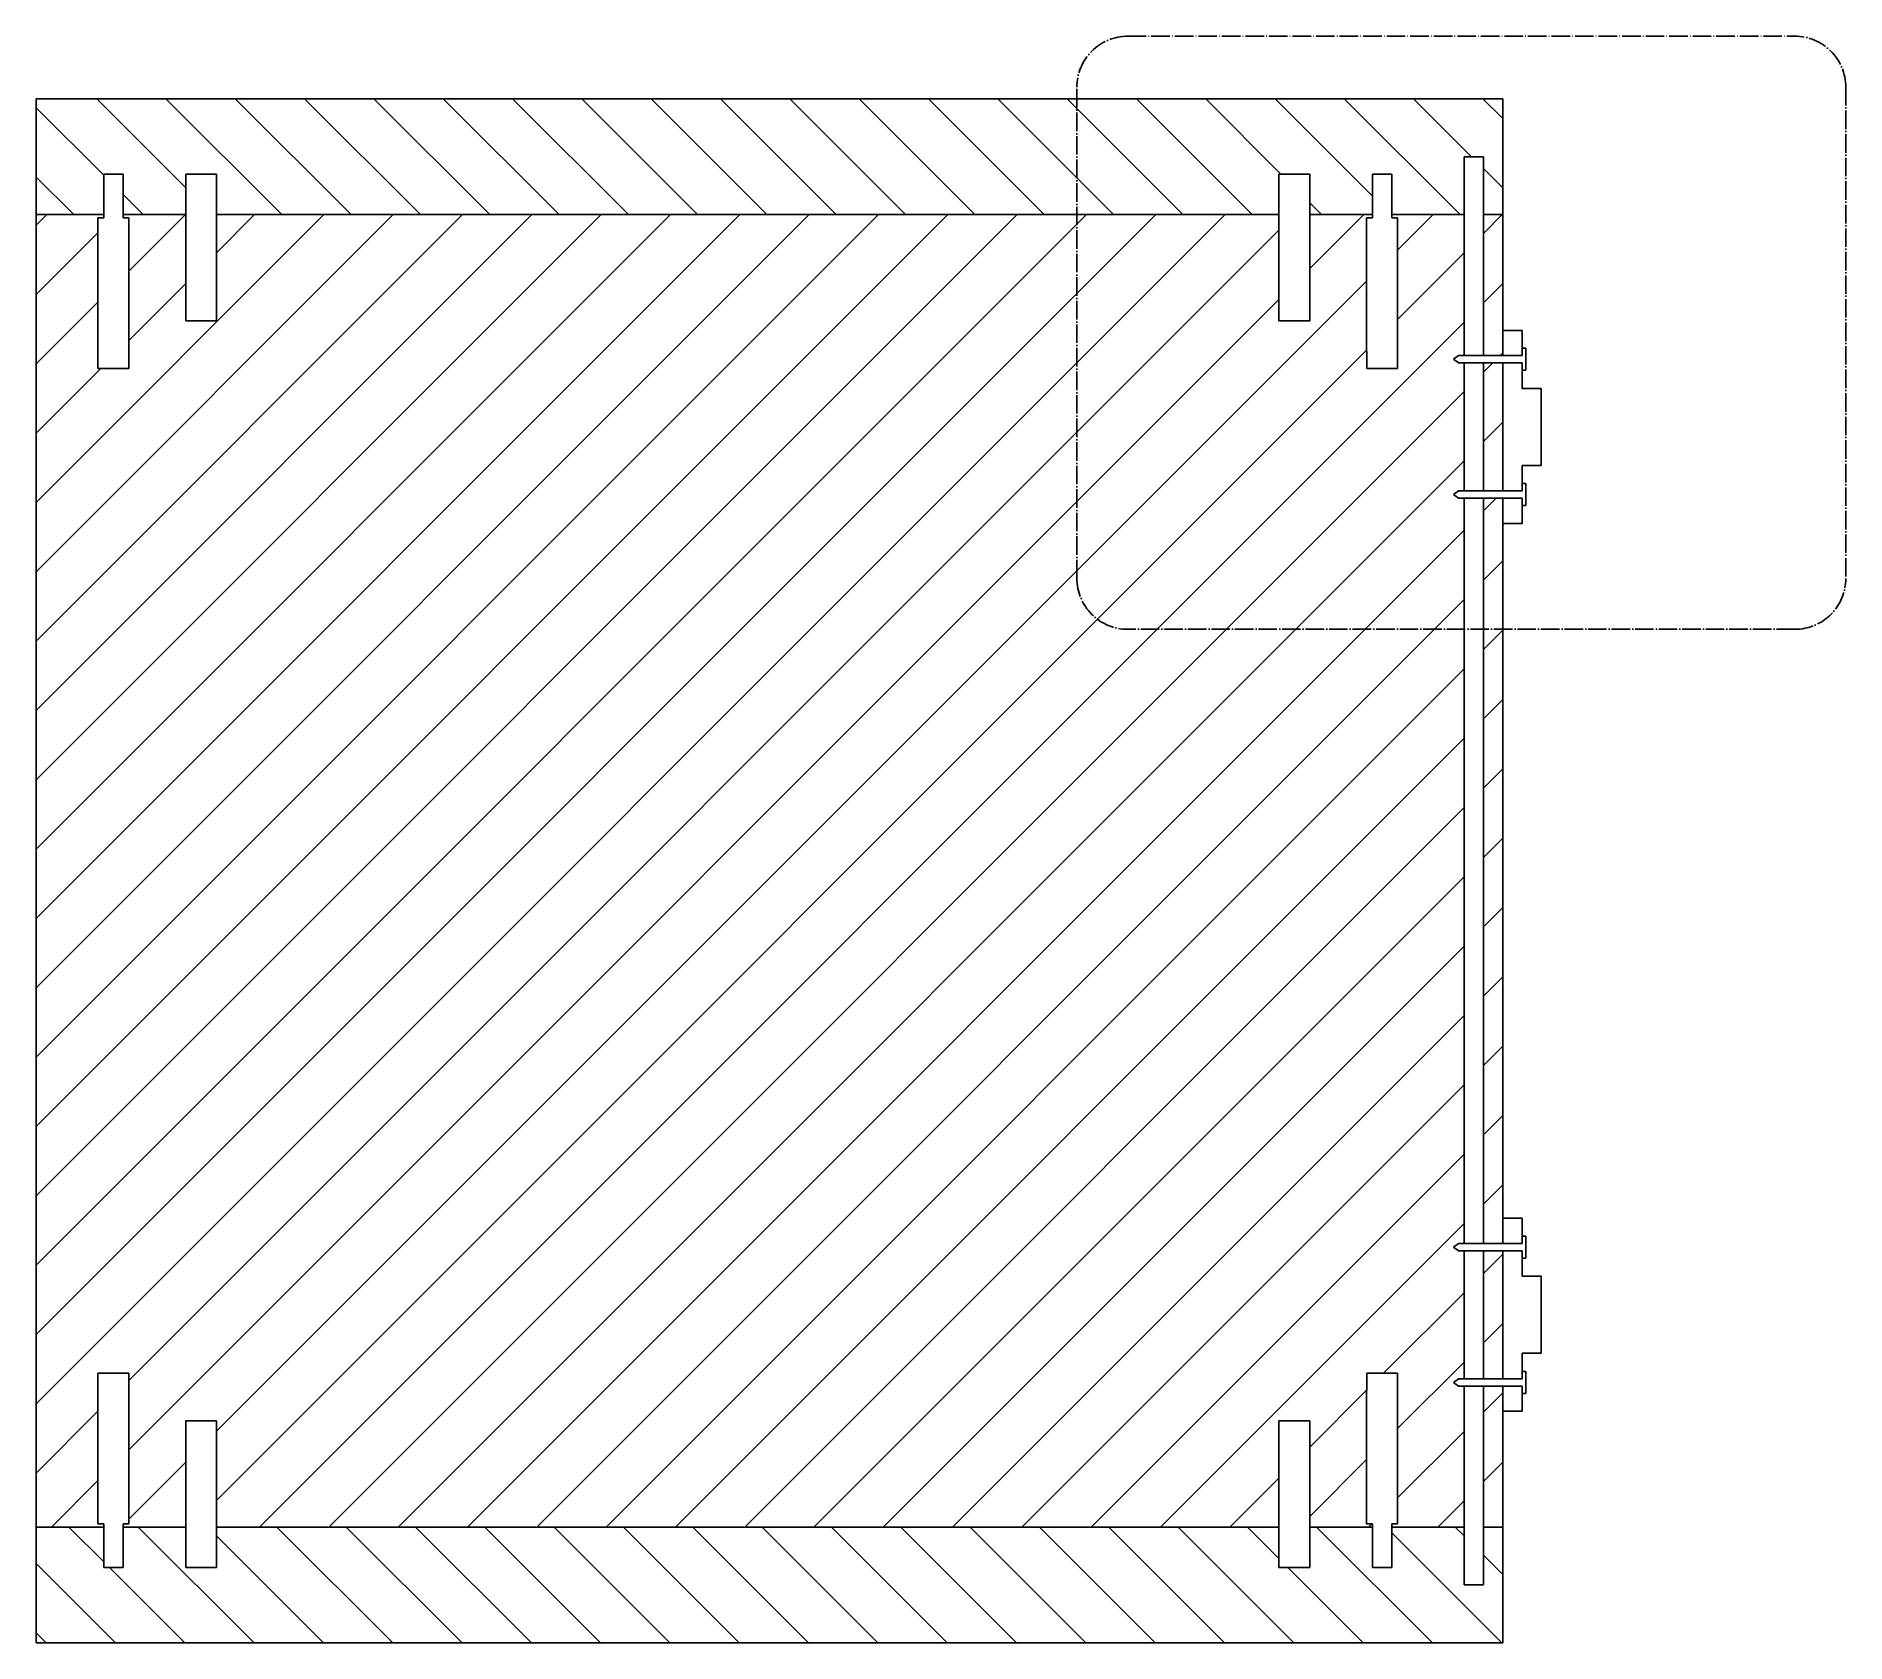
# Model space of a CAD drawing. Header units: millimetres. Extents: x -1061 to 8262, y 78 to 3828.
# Drawn here: x 4966 to 5434.9, y 3411.4 to 3827.6 of the extents above; entities that cross this region are included whole.
import ezdxf

# ---------------------------------------------------------------- set-up
doc = ezdxf.new("R2010")
doc.units = ezdxf.units.MM
doc.linetypes.add('ACAD_ISO04W100', pattern=[30, 24, -3, 0, -3])
for name, color, linetype in [('IF-DETL', 4, 'Continuous'), ('IF-FURN', 7, 'Continuous'), ('Layer2', 8, 'Continuous'), ('linee sezione', 3, 'ACAD_ISO04W100')]:
    doc.layers.add(name, color=color, linetype=linetype)

msp = doc.modelspace()

# ---------------------------------------------------------------- hatches: boundary and pattern name
at = {"layer": 'IF-DETL'}
h = msp.add_hatch(dxfattribs=at)
h.set_pattern_fill('ANSI31', color=256, scale=4, angle=90)
h.set_pattern_definition([(135, (-730.222, -67.656), (-8.980256, -8.980256), [])])
h.paths.add_polyline_path([(5288.01, 3781.37), (5288.01, 3791.87), (5296.01, 3791.87), (5296.01, 3790.37), (5296.01, 3781.37), (5312.24, 3781.37), (5312.24, 3791.87), (5317.27, 3791.87), (5317.27, 3781.37), (5327.39, 3781.37), (5336.01, 3781.37), (5336.01, 3796.37), (5341.01, 3796.37), (5341.01, 3781.37), (5346.01, 3781.37), (5346.01, 3811.37), (5290.98, 3811.37), (4966.01, 3811.37), (4966.01, 3781.37), (4983.5, 3781.37), (4983.5, 3791.87), (4988.53, 3791.87), (4988.53, 3781.37), (5004.76, 3781.37), (5004.76, 3791.87), (5012.76, 3791.87), (5012.76, 3781.37)])
h.paths.add_polyline_path([(5012.76, 3441.37), (5012.76, 3430.88), (5004.76, 3430.88), (5004.76, 3432.38), (5004.76, 3441.37), (4988.53, 3441.37), (4988.53, 3430.88), (4983.5, 3430.88), (4983.5, 3441.37), (4966.01, 3441.37), (4966.01, 3411.37), (5346.01, 3411.37), (5346.01, 3441.37), (5341.01, 3441.37), (5341.01, 3426.37), (5336.01, 3426.37), (5336.01, 3441.37), (5317.27, 3441.37), (5317.27, 3430.88), (5312.24, 3430.88), (5312.24, 3441.37), (5296.01, 3441.37), (5296.01, 3432.38), (5296.01, 3430.88), (5288.01, 3430.88), (5288.01, 3432.38), (5288.01, 3441.37)])
h = msp.add_hatch(dxfattribs=at)
h.set_pattern_fill('ANSI31', color=256, scale=4)
h.set_pattern_definition([(45, (-730.222, -67.656), (-8.980256, 8.980256), [])])
h.paths.add_polyline_path([(5336.01, 3707.91), (5334.53, 3707.91), (5333.29, 3708.86), (5334.53, 3709.81), (5336.01, 3709.81), (5336.01, 3742.98), (5334.53, 3742.98), (5333.29, 3743.93), (5334.53, 3744.88), (5336.01, 3744.88), (5336.01, 3781.37), (5335.39, 3781.37), (5317.27, 3781.37), (5317.27, 3780.53), (5318.76, 3780.53), (5318.76, 3750.53), (5318.76, 3741.53), (5310.76, 3741.53), (5310.75, 3750.53), (5310.75, 3780.53), (5312.24, 3780.53), (5312.24, 3781.37), (5296.01, 3781.37), (5296.01, 3753.87), (5288.01, 3753.87), (5288.01, 3781.37), (5012.76, 3781.37), (5012.76, 3753.87), (5004.76, 3753.87), (5004.76, 3755.37), (5004.76, 3781.37), (4988.53, 3781.37), (4988.53, 3780.53), (4990.01, 3780.53), (4990.01, 3750.53), (4990.01, 3741.53), (4982.01, 3741.53), (4982.01, 3750.53), (4982.01, 3780.53), (4983.5, 3780.53), (4983.5, 3781.37), (4966.01, 3781.37), (4966.01, 3441.37), (4983.5, 3441.37), (4983.5, 3442.21), (4982.01, 3442.21), (4982.01, 3472.21), (4982.01, 3481.21), (4990.01, 3481.21), (4990.01, 3472.21), (4990.01, 3442.21), (4988.53, 3442.21), (4988.53, 3441.37), (5004.76, 3441.37), (5004.76, 3468.88), (5012.76, 3468.88), (5012.76, 3441.37), (5288.01, 3441.37), (5288.01, 3467.38), (5288.01, 3468.88), (5296.01, 3468.88), (5296.01, 3467.38), (5296.01, 3441.37), (5312.24, 3441.37), (5312.24, 3442.21), (5310.75, 3442.21), (5310.75, 3472.21), (5310.76, 3481.21), (5318.76, 3481.21), (5318.76, 3472.21), (5318.76, 3442.21), (5317.27, 3442.21), (5317.27, 3441.37), (5336.01, 3441.37), (5336.01, 3477.87), (5334.53, 3477.87), (5333.29, 3478.81), (5334.53, 3479.76), (5336.01, 3479.76), (5336.01, 3512.93), (5334.53, 3512.93), (5333.29, 3513.88), (5334.53, 3514.83), (5336.01, 3514.83)])
h.paths.add_polyline_path([(5346.01, 3781.37), (5341.01, 3781.37), (5341.01, 3744.88), (5346.01, 3744.88)])
h.paths.add_polyline_path([(5346.01, 3742.98), (5341.01, 3742.98), (5341.01, 3709.81), (5346.01, 3709.81)])
h.paths.add_polyline_path([(5346.01, 3707.91), (5341.01, 3707.91), (5341.01, 3514.83), (5346.01, 3514.83)])
h.paths.add_polyline_path([(5346.01, 3512.93), (5341.01, 3512.93), (5341.01, 3479.76), (5346.01, 3479.76)])
h.paths.add_polyline_path([(5346.01, 3477.87), (5341.01, 3477.87), (5341.01, 3441.37), (5346.01, 3441.37)])

# ---------------------------------------------------------------- linework, layer by layer
at = {"layer": 'IF-FURN'}
for p, q in [((5346.01, 3811.37), (4966.01, 3811.37)), ((4966.01, 3811.37), (4966.01, 3411.37)), ((4966.01, 3811.37), (4966.01, 3781.37)), ((5346.01, 3811.37), (5290.98, 3811.37)), ((5346.01, 3811.37), (5346.01, 3781.37)), ((5346.01, 3744.88), (5346.01, 3811.37)), ((5341.01, 3796.37), (5336.01, 3796.37)), ((5336.01, 3744.88), (5336.01, 3796.37)), ((5341.01, 3796.37), (5341.01, 3744.88)), ((4988.53, 3791.87), (4983.5, 3791.87)), ((4983.5, 3791.87), (4983.5, 3780.53)), ((4988.53, 3780.53), (4988.53, 3791.87)), ((5004.76, 3753.87), (5004.76, 3791.87)), ((5012.76, 3791.87), (5004.76, 3791.87)), ((5012.76, 3791.87), (5012.76, 3753.87)), ((5288.01, 3791.87), (5296.01, 3791.87)), ((5288.01, 3791.87), (5288.01, 3753.87)), ((5296.01, 3753.87), (5296.01, 3791.87)), ((5296.01, 3791.87), (5296.01, 3790.37)), ((5312.24, 3780.53), (5312.24, 3791.87)), ((5312.24, 3791.87), (5317.27, 3791.87)), ((5317.27, 3791.87), (5317.27, 3780.53)), ((4966.01, 3781.37), (4983.5, 3781.37)), ((4983.5, 3780.53), (4982.01, 3780.53)), ((4982.01, 3750.53), (4982.01, 3780.53)), ((4988.53, 3781.37), (5004.76, 3781.37)), ((4988.53, 3780.53), (4990.01, 3780.53)), ((4990.01, 3780.53), (4990.01, 3750.53)), ((5012.76, 3781.37), (5288.01, 3781.37)), ((5296.01, 3781.37), (5312.24, 3781.37)), ((5312.24, 3780.53), (5310.75, 3780.53)), ((5310.75, 3780.53), (5310.75, 3750.53)), ((5327.39, 3781.37), (5317.27, 3781.37)), ((5317.27, 3781.37), (5336.01, 3781.37)), ((5317.27, 3780.53), (5318.76, 3780.53)), ((5318.76, 3750.53), (5318.76, 3780.53)), ((5341.01, 3781.37), (5346.01, 3781.37)), ((5012.76, 3753.87), (5004.76, 3753.87)), ((5288.01, 3753.87), (5296.01, 3753.87)), ((4982.01, 3741.53), (4982.01, 3750.53)), ((4990.01, 3750.53), (4990.01, 3741.53)), ((5310.75, 3750.53), (5310.76, 3741.53)), ((5318.76, 3741.53), (5318.76, 3750.53)), ((4982.01, 3741.53), (4982.01, 3744.53)), ((4990.01, 3744.53), (4990.01, 3741.53)), ((5310.76, 3744.53), (5310.76, 3741.53)), ((5318.76, 3741.53), (5318.76, 3744.53)), ((5334.53, 3744.88), (5333.29, 3743.93)), ((5333.29, 3743.93), (5334.53, 3742.98)), ((5336.01, 3709.81), (5336.01, 3742.98)), ((5341.01, 3742.98), (5341.01, 3709.81)), ((5346.01, 3709.81), (5346.01, 3742.98)), ((4990.01, 3741.53), (4982.01, 3741.53)), ((5310.76, 3741.53), (5318.76, 3741.53)), ((5334.53, 3709.81), (5333.29, 3708.86)), ((5333.29, 3708.86), (5334.53, 3707.91)), ((5336.01, 3514.83), (5336.01, 3707.91)), ((5341.01, 3707.91), (5341.01, 3514.83)), ((5346.01, 3514.83), (5346.01, 3707.91)), ((5334.53, 3514.83), (5333.29, 3513.88)), ((5333.29, 3513.88), (5334.53, 3512.93)), ((5336.01, 3479.76), (5336.01, 3512.93)), ((5341.01, 3512.93), (5341.01, 3479.76)), ((5346.01, 3479.76), (5346.01, 3512.93)), ((4982.01, 3481.21), (4982.01, 3478.21)), ((4990.01, 3481.21), (4982.01, 3481.21)), ((4982.01, 3481.21), (4982.01, 3472.21)), ((4990.01, 3478.21), (4990.01, 3481.21)), ((4990.01, 3472.21), (4990.01, 3481.21)), ((5310.75, 3472.21), (5310.76, 3481.21)), ((5310.76, 3478.21), (5310.76, 3481.21)), ((5310.76, 3481.21), (5318.76, 3481.21)), ((5318.76, 3481.21), (5318.76, 3478.21)), ((5318.76, 3481.21), (5318.76, 3472.21)), ((5334.53, 3479.76), (5333.29, 3478.81)), ((5333.29, 3478.81), (5334.53, 3477.87)), ((5336.01, 3426.37), (5336.01, 3477.87)), ((5341.01, 3477.87), (5341.01, 3426.37)), ((5346.01, 3441.37), (5346.01, 3477.87)), ((4982.01, 3472.21), (4982.01, 3442.21)), ((4990.01, 3442.21), (4990.01, 3472.21)), ((5310.75, 3442.21), (5310.75, 3472.21)), ((5318.76, 3472.21), (5318.76, 3442.21)), ((5004.76, 3468.88), (5004.76, 3430.88)), ((5012.76, 3468.88), (5004.76, 3468.88)), ((5012.76, 3430.88), (5012.76, 3468.88)), ((5288.01, 3467.38), (5288.01, 3468.88)), ((5288.01, 3468.88), (5296.01, 3468.88)), ((5288.01, 3467.38), (5288.01, 3432.38)), ((5296.01, 3468.88), (5296.01, 3467.38)), ((5296.01, 3467.38), (5296.01, 3432.38)), ((4983.5, 3442.21), (4982.01, 3442.21)), ((4983.5, 3430.88), (4983.5, 3442.21)), ((4988.53, 3442.21), (4990.01, 3442.21)), ((4988.53, 3442.21), (4988.53, 3430.88)), ((5312.24, 3442.21), (5310.75, 3442.21)), ((5312.24, 3442.21), (5312.24, 3430.88)), ((5317.27, 3442.21), (5318.76, 3442.21)), ((5317.27, 3430.88), (5317.27, 3442.21)), ((4966.01, 3411.37), (4966.01, 3441.37)), ((4966.01, 3441.37), (4983.5, 3441.37)), ((4988.53, 3441.37), (5004.76, 3441.37)), ((5012.76, 3441.37), (5288.01, 3441.37)), ((5296.01, 3441.37), (5312.24, 3441.37)), ((5317.27, 3441.37), (5336.01, 3441.37)), ((5341.01, 3441.37), (5346.01, 3441.37)), ((5346.01, 3441.37), (5346.01, 3411.37)), ((5004.76, 3430.88), (5004.76, 3432.38)), ((5288.01, 3432.38), (5288.01, 3430.88)), ((5296.01, 3430.88), (5296.01, 3432.38)), ((4988.53, 3430.88), (4983.5, 3430.88)), ((5012.76, 3430.88), (5004.76, 3430.88)), ((5288.01, 3430.88), (5296.01, 3430.88)), ((5312.24, 3430.88), (5317.27, 3430.88)), ((5341.01, 3426.37), (5336.01, 3426.37)), ((4966.01, 3411.37), (5346.01, 3411.37))]:
    msp.add_line(p, q, dxfattribs=at)
for points in [[(5341.01, 3744.88), (5334.53, 3744.88)], [(5334.53, 3742.98), (5336.01, 3742.98)], [(5336.01, 3742.98), (5346.01, 3742.98)], [(5346.01, 3744.88), (5341.01, 3744.88)], [(5346.01, 3709.81), (5334.53, 3709.81)], [(5334.53, 3707.91), (5336.01, 3707.91)], [(5336.01, 3707.91), (5346.01, 3707.91)], [(5341.01, 3514.83), (5334.53, 3514.83)], [(5334.53, 3512.93), (5336.01, 3512.93)], [(5336.01, 3512.93), (5346.01, 3512.93)], [(5346.01, 3514.83), (5341.01, 3514.83)], [(5341.01, 3479.76), (5334.53, 3479.76)], [(5346.01, 3479.76), (5341.01, 3479.76)], [(5334.53, 3477.87), (5336.01, 3477.87)], [(5336.01, 3477.87), (5346.01, 3477.87)]]:
    msp.add_lwpolyline(points, dxfattribs=at)
at = {"layer": 'Layer2'}
for p, q in [((4987.58, 3791.87), (4984.63, 3791.87)), ((5313.19, 3791.87), (5316.14, 3791.87)), ((5346.01, 3751.37), (5351.01, 3751.37)), ((5351.01, 3751.37), (5351.01, 3744.88)), ((5351.96, 3746.76), (5351.01, 3746.76)), ((5351.96, 3746.76), (5351.96, 3741.12)), ((5351.01, 3744.88), (5346.01, 3744.88)), ((5351.01, 3742.98), (5346.01, 3742.98)), ((5351.01, 3741.12), (5351.01, 3742.98)), ((5351.01, 3739.24), (5351.01, 3741.32)), ((5351.96, 3741.12), (5351.01, 3741.12)), ((5351.01, 3736.37), (5351.01, 3739.24)), ((5351.01, 3736.37), (5356.01, 3736.37)), ((5356.01, 3736.37), (5356.01, 3716.37)), ((5356.01, 3716.37), (5351.01, 3716.37)), ((5351.01, 3716.37), (5351.01, 3709.81)), ((5351.01, 3709.81), (5346.01, 3709.81)), ((5351.96, 3711.69), (5351.01, 3711.69)), ((5351.96, 3711.69), (5351.96, 3706.05)), ((5351.01, 3707.91), (5346.01, 3707.91)), ((5351.01, 3706.05), (5351.01, 3707.91)), ((5351.01, 3704.18), (5351.01, 3706.26)), ((5351.96, 3706.05), (5351.01, 3706.05)), ((5346.01, 3701.37), (5351.01, 3701.37)), ((5351.01, 3704.18), (5351.01, 3701.37)), ((5346.01, 3521.37), (5351.01, 3521.37)), ((5351.01, 3518.56), (5351.01, 3521.37)), ((5351.01, 3518.56), (5351.01, 3516.48)), ((5351.01, 3514.83), (5346.01, 3514.83)), ((5351.01, 3512.93), (5346.01, 3512.93)), ((5351.96, 3516.69), (5351.01, 3516.69)), ((5351.01, 3516.69), (5351.01, 3514.83)), ((5351.01, 3512.93), (5351.01, 3506.37)), ((5351.96, 3511.05), (5351.96, 3516.69)), ((5351.96, 3511.05), (5351.01, 3511.05)), ((5356.01, 3506.37), (5351.01, 3506.37)), ((5356.01, 3486.37), (5356.01, 3506.37)), ((5351.01, 3486.37), (5356.01, 3486.37)), ((5351.01, 3486.37), (5351.01, 3483.51)), ((5351.01, 3479.76), (5346.01, 3479.76)), ((5351.01, 3483.51), (5351.01, 3481.42)), ((5351.96, 3481.62), (5351.01, 3481.62)), ((5351.01, 3481.62), (5351.01, 3479.76)), ((5351.96, 3475.98), (5351.96, 3481.62)), ((5351.01, 3477.87), (5346.01, 3477.87)), ((5351.01, 3477.87), (5351.01, 3471.37)), ((5351.96, 3475.98), (5351.01, 3475.98)), ((5346.01, 3471.37), (5351.01, 3471.37)), ((4987.58, 3430.88), (4984.63, 3430.88)), ((5313.19, 3430.88), (5316.14, 3430.88))]:
    msp.add_line(p, q, dxfattribs=at)
at = {"layer": 'linee sezione', "ltscale": 0.2}
msp.add_lwpolyline([(5248.86, 3827.6), (5421.72, 3827.6, -0.414214), (5434.91, 3814.41), (5434.91, 3687.13, -0.414214), (5421.72, 3673.94), (5248.86, 3673.94, -0.414214), (5235.68, 3687.13), (5235.68, 3814.41, -0.414214)], format="xyb", close=True, dxfattribs=at)

doc.saveas('drawing.dxf')
